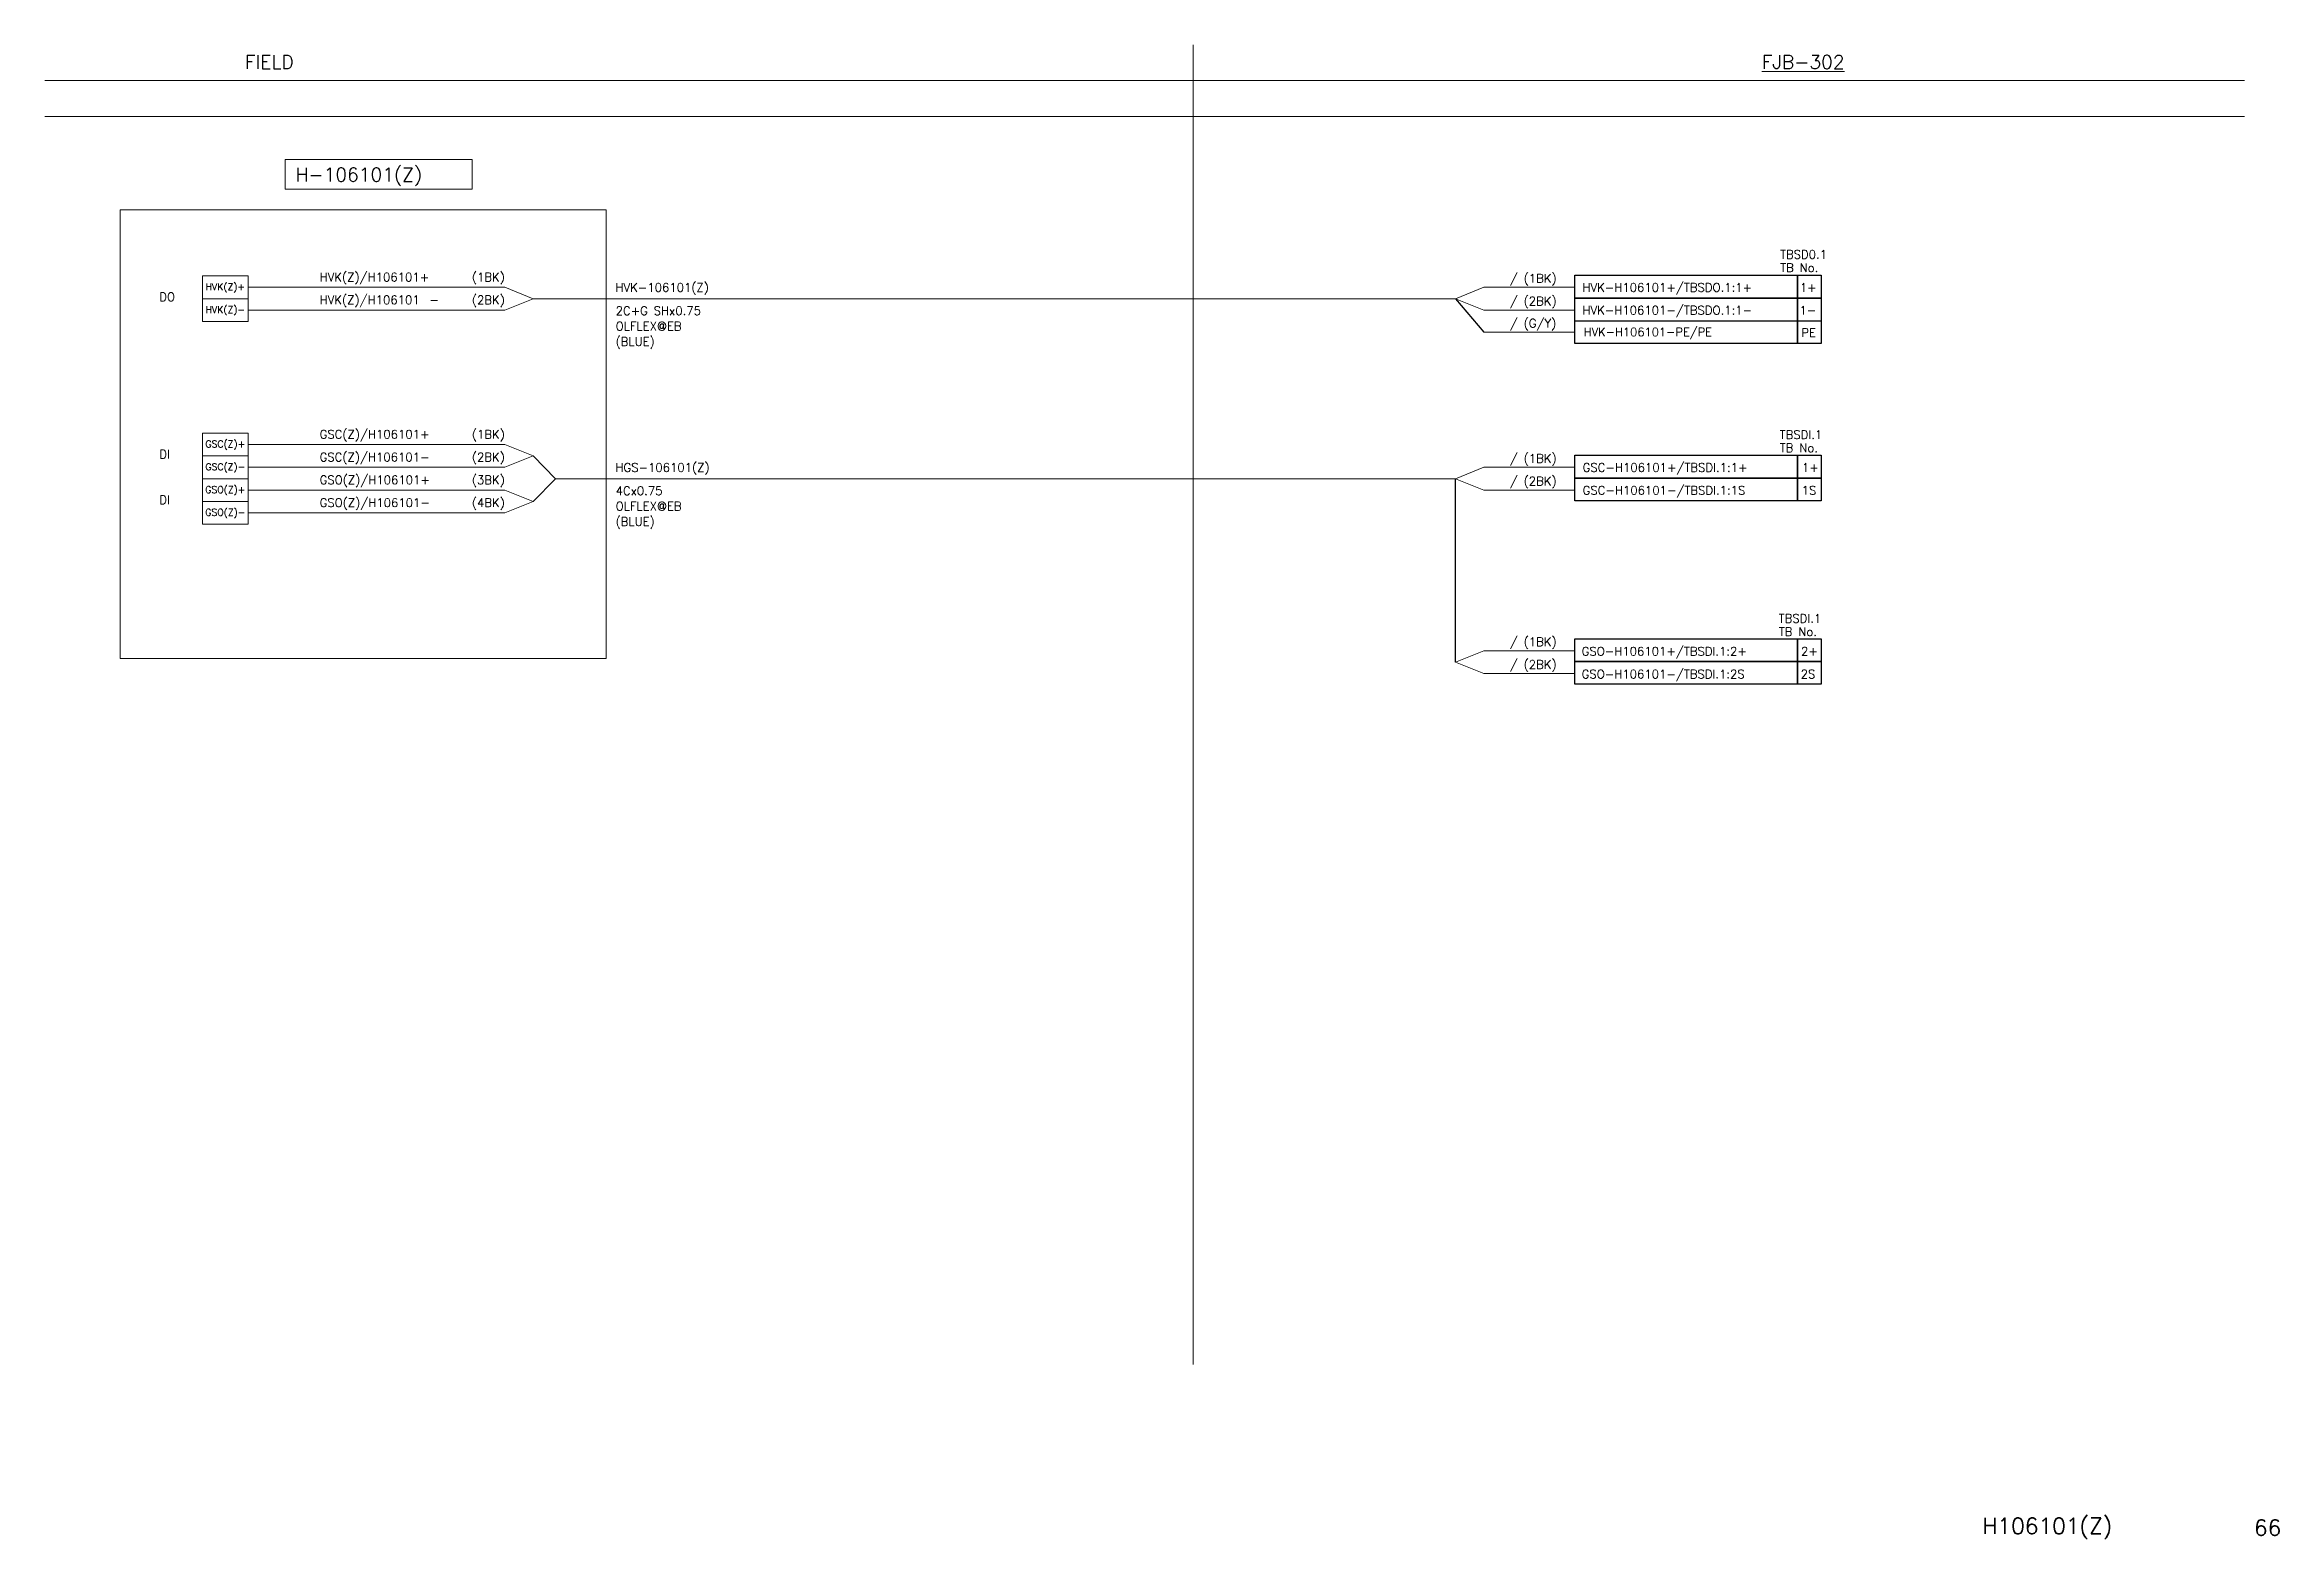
# Model space of a CAD drawing. Header units: millimetres. Extents: x -14942 to 24072, y -50285 to 2207.
# Drawn here: x -9799 to -9406.9, y -20286.2 to -20024 of the extents above; entities that cross this region are included whole.
import ezdxf
from ezdxf.enums import TextEntityAlignment as Align

# ---------------------------------------------------------------- set-up
doc = ezdxf.new("R2010")
doc.units = ezdxf.units.MM
doc.header["$MEASUREMENT"] = 0
for name, color, linetype in [('BORDER', 3, 'CONTINUOUS'), ('INSTRU', 4, 'CONTINUOUS'), ('INSTRUMENT', 1, 'CONTINUOUS'), ('LINE', 3, 'CONTINUOUS'), ('TEXT', 2, 'CONTINUOUS')]:
    doc.layers.add(name, color=color, linetype=linetype)
doc.styles.add('ROMANS', font='romans')

msp = doc.modelspace()

# ---------------------------------------------------------------- texts
at = {"layer": 'TEXT', "color": 7, "lineweight": 13, "style": 'ROMANS'}
for s, height, p in [('FIELD', 2.4, (-9763.88, -20028.2)), ('%%UFJB-302', 2.4, (-9497.7, -20028.2)), ('H-106101(Z)', 2.4, (-9755.02, -20047.95)), ('TBSD0.1 ', 1.5, (-9494.51, -20061.52)), ('HVK(Z)/H106101+', 1.5, (-9750.78, -20065.49)), ('(1BK)', 1.5, (-9724.07, -20065.49)), ('/ (1BK)', 1.5, (-9541.95, -20065.71)), ('TB No.', 1.5, (-9494.49, -20063.84)), ('DO', 1.5, (-9778.91, -20068.97)), ('HVK(Z)/H106101', 1.5, (-9750.78, -20069.49)), ('(2BK)', 1.5, (-9724.07, -20069.49)), ('HVK-106101(Z)', 1.5, (-9698.87, -20067.31)), ('/ (2BK)', 1.5, (-9541.95, -20069.7)), ('HVK-H106101+/TBSDO.1:1+', 1.5, (-9529.19, -20067.3)), ('1+', 1.5, (-9491.05, -20067.32)), ('-', 1.5, (-9731.54, -20069.49)), ('/ (G/Y)', 1.5, (-9541.95, -20073.59)), ('HVK-H106101-/TBSDO.1:1-', 1.5, (-9529.19, -20071.3)), ('1-', 1.5, (-9491.1, -20071.32)), ('PE', 1.5, (-9490.78, -20075.25)), ('GSC(Z)/H106101+', 1.5, (-9750.78, -20093.07)), ('(1BK)', 1.5, (-9724.07, -20093.07)), ('TBSDI.1 ', 1.5, (-9494.58, -20093.13)), ('DI', 1.5, (-9778.91, -20096.56)), ('GSC(Z)/H106101-', 1.5, (-9750.78, -20097.07)), ('(2BK)', 1.5, (-9724.07, -20097.07)), ('/ (1BK)', 1.5, (-9541.95, -20097.3)), ('TB No.', 1.5, (-9494.56, -20095.45)), ('GSO(Z)/H106101+', 1.5, (-9750.78, -20101.07)), ('(3BK)', 1.5, (-9724.07, -20101.07)), ('HGS-106101(Z)', 1.5, (-9698.87, -20098.89)), ('/ (2BK)', 1.5, (-9541.95, -20101.28)), ('GSC-H106101+/TBSDI.1:1+', 1.5, (-9529.15, -20098.9)), ('1+', 1.5, (-9490.68, -20098.9)), ('DI', 1.5, (-9778.91, -20104.56)), ('GSO(Z)/H106101-', 1.5, (-9750.78, -20105.07)), ('(4BK)', 1.5, (-9724.07, -20105.07)), ('GSC-H106101-/TBSDI.1:1S', 1.5, (-9529.15, -20102.9)), ('1S', 1.5, (-9490.72, -20102.9)), ('TBSDI.1 ', 1.5, (-9494.75, -20125.37)), ('TB No.', 1.5, (-9494.73, -20127.69)), ('/ (1BK)', 1.5, (-9541.95, -20129.47)), ('GSO-H106101+/TBSDI.1:2+', 1.5, (-9529.32, -20131.14)), ('2+', 1.5, (-9490.85, -20131.14)), ('/ (2BK)', 1.5, (-9541.95, -20133.46)), ('GSO-H106101-/TBSDI.1:2S', 1.5, (-9529.32, -20135.14)), ('2S', 1.5, (-9490.89, -20135.14)), ('H106101(Z)', 2.8, (-9459.01, -20285.24))]:
    msp.add_text(s, height=height, dxfattribs=at).set_placement(p)
at = {"layer": 'TEXT', "color": 4, "lineweight": 13, "style": 'ROMANS'}
for s, p in [('2C+G SHx0.75', (-9698.85, -20071.4)), ('OLFLEX@EB', (-9698.85, -20074.1)), ('(BLUE)', (-9698.85, -20076.8)), ('4Cx0.75', (-9698.85, -20102.98)), ('OLFLEX@EB', (-9698.85, -20105.68)), ('(BLUE)', (-9698.85, -20108.38))]:
    msp.add_text(s, height=1.5, dxfattribs=at).set_placement(p)
at = {"layer": 'TEXT', "color": 7, "lineweight": 13, "style": 'ROMANS', "width": 0.98}
msp.add_text('HVK-H106101-PE/PE', height=1.5, dxfattribs=at).set_placement((-9528.95, -20075.12))
at = {"layer": 'TEXT', "color": 7, "lineweight": 13, "style": 'ROMANS'}
msp.add_text('66', height=2.8, dxfattribs=at).set_placement((-9408.95, -20284.14), align=Align.MIDDLE)

# ---------------------------------------------------------------- blocks, each defined once
blk = doc.blocks.new('TERMINAL BALL VALVE')
at = {"layer": 'INSTRU', "color": 7, "lineweight": 13}
for p, q in [((-10708.82, -4084.09), (-10700.82, -4084.09)), ((-10708.82, -4084.09), (-10708.82, -4088.09)), ((-10700.82, -4084.09), (-10700.82, -4088.09)), ((-10708.82, -4088.09), (-10700.82, -4088.09)), ((-10708.82, -4088.09), (-10708.82, -4092.09)), ((-10700.82, -4088.09), (-10700.82, -4092.09)), ((-10708.82, -4092.09), (-10700.82, -4092.09)), ((-10708.82, -4092.09), (-10700.82, -4092.09)), ((-10708.82, -4092.09), (-10700.82, -4092.09)), ((-10708.82, -4111.67), (-10708.82, -4115.67)), ((-10708.82, -4111.67), (-10700.82, -4111.67)), ((-10700.82, -4111.67), (-10700.82, -4115.67)), ((-10708.82, -4115.67), (-10700.82, -4115.67)), ((-10708.82, -4115.67), (-10708.82, -4119.67)), ((-10700.82, -4115.67), (-10700.82, -4119.67)), ((-10708.82, -4119.67), (-10700.82, -4119.67)), ((-10708.82, -4119.67), (-10708.82, -4123.67)), ((-10708.82, -4119.67), (-10700.82, -4119.67)), ((-10708.82, -4119.67), (-10700.82, -4119.67)), ((-10700.82, -4119.67), (-10700.82, -4123.67)), ((-10708.82, -4123.67), (-10700.82, -4123.67)), ((-10708.82, -4123.67), (-10708.82, -4127.67)), ((-10700.82, -4123.67), (-10700.82, -4127.67)), ((-10708.82, -4127.67), (-10700.82, -4127.67))]:
    blk.add_line(p, q, dxfattribs=at)
at = {"layer": 'TEXT', "color": 7, "lineweight": 13, "style": 'ROMANS'}
for s, p in [('HVK(Z)+', (-10704.82, -4086.09)), ('HVK(Z)-', (-10704.82, -4090.09)), ('GSC(Z)+', (-10704.82, -4113.67)), ('GSC(Z)-', (-10704.82, -4117.67)), ('GSO(Z)+', (-10704.82, -4121.67)), ('GSO(Z)-', (-10704.82, -4125.67))]:
    blk.add_text(s, height=1.2, dxfattribs=at).set_placement(p, align=Align.MIDDLE)

# ---------------------------------------------------------------- linework, layer by layer
at = {"layer": 'BORDER', "color": 7, "lineweight": 13, "ltscale": 2.5}
msp.add_line((-9597.49, -20023.97), (-9597.49, -20255.51), dxfattribs=at)
at = {"layer": 'BORDER', "color": 7, "lineweight": 13}
for p, q in [((-9799.03, -20030.27), (-9413, -20030.27)), ((-9799.03, -20036.57), (-9413, -20036.57))]:
    msp.add_line(p, q, dxfattribs=at)
at = {"layer": 'INSTRUMENT', "color": 7}
for p, q in [((-9551.48, -20068.53), (-9546.48, -20074.41)), ((-9530.55, -20072.41), (-9487.31, -20072.41)), ((-9713.31, -20096.11), (-9709.41, -20100.11)), ((-9713.31, -20104.11), (-9709.41, -20100.11)), ((-9551.48, -20132.28), (-9551.48, -20100.11))]:
    msp.add_line(p, q, dxfattribs=at)
for points in [[(-9530.55, -20064.43), (-9487.31, -20064.43), (-9487.31, -20076.4), (-9530.55, -20076.4)], [(-9491.44, -20064.43), (-9491.44, -20064.43), (-9491.44, -20072.41), (-9491.44, -20076.4)], [(-9487.31, -20068.42), (-9530.55, -20068.42), (-9530.55, -20068.42), (-9487.31, -20068.42)], [(-9530.55, -20096.01), (-9487.31, -20096.01), (-9487.31, -20103.99), (-9530.55, -20103.99)], [(-9491.44, -20096.01), (-9491.44, -20096.01), (-9491.44, -20103.99), (-9491.44, -20103.99)], [(-9487.31, -20100), (-9530.55, -20100), (-9530.55, -20100), (-9487.31, -20100)], [(-9530.55, -20128.18), (-9487.31, -20128.18), (-9487.31, -20136.16), (-9530.55, -20136.16)], [(-9491.44, -20128.18), (-9491.44, -20128.18), (-9491.44, -20136.16), (-9491.44, -20136.16)], [(-9487.31, -20132.17), (-9530.55, -20132.17), (-9530.55, -20132.17), (-9487.31, -20132.17)]]:
    msp.add_lwpolyline(points, close=True, dxfattribs=at)
at = {"layer": 'LINE', "color": 7, "lineweight": 13}
for p, q in [((-9756.85, -20044.13), (-9724.01, -20044.13)), ((-9756.85, -20044.13), (-9756.85, -20049.34)), ((-9724.01, -20044.13), (-9724.01, -20049.34)), ((-9756.85, -20049.34), (-9724.01, -20049.34)), ((-9763.33, -20066.53), (-9718.31, -20066.53)), ((-9713.31, -20068.53), (-9718.31, -20066.53)), ((-9551.48, -20068.53), (-9546.48, -20066.53)), ((-9530.54, -20066.53), (-9546.48, -20066.53)), ((-9763.33, -20070.53), (-9718.31, -20070.53)), ((-9718.31, -20070.53), (-9713.31, -20068.53)), ((-9713.31, -20068.53), (-9551.48, -20068.53)), ((-9551.48, -20068.53), (-9546.48, -20070.53)), ((-9530.54, -20070.53), (-9546.48, -20070.53)), ((-9530.54, -20074.41), (-9546.48, -20074.41)), ((-9763.33, -20094.11), (-9718.31, -20094.11)), ((-9713.31, -20096.11), (-9718.31, -20094.11)), ((-9763.33, -20098.11), (-9718.31, -20098.11)), ((-9718.31, -20098.11), (-9713.31, -20096.11)), ((-9551.48, -20100.11), (-9546.48, -20098.11)), ((-9530.54, -20098.11), (-9546.48, -20098.11)), ((-9763.33, -20102.11), (-9718.31, -20102.11)), ((-9713.31, -20104.11), (-9718.31, -20102.11)), ((-9709.41, -20100.11), (-9551.48, -20100.11)), ((-9557.19, -20100.11), (-9551.48, -20100.11)), ((-9551.48, -20100.11), (-9546.48, -20102.11)), ((-9530.54, -20102.11), (-9546.48, -20102.11)), ((-9763.33, -20106.11), (-9718.31, -20106.11)), ((-9718.31, -20106.11), (-9713.31, -20104.11)), ((-9551.48, -20132.28), (-9546.48, -20130.28)), ((-9530.54, -20130.28), (-9546.48, -20130.28)), ((-9551.48, -20132.28), (-9546.48, -20134.28)), ((-9530.54, -20134.28), (-9546.48, -20134.28))]:
    msp.add_line(p, q, dxfattribs=at)
at = {"layer": 'LINE', "color": 7, "lineweight": 13, "ltscale": 8}
for p, q in [((-9785.77, -20131.65), (-9785.77, -20052.92)), ((-9700.53, -20052.92), (-9785.77, -20052.92)), ((-9700.53, -20131.65), (-9700.53, -20052.92)), ((-9700.53, -20131.65), (-9785.77, -20131.65))]:
    msp.add_line(p, q, dxfattribs=at)

# ---------------------------------------------------------------- block references
at = {"layer": 'INSTRUMENT', "color": 7}
msp.add_blockref('TERMINAL BALL VALVE', (937.49, -15980.44), dxfattribs=at)

msp.set_redraw_order([(e.dxf.handle, doc.entitydb.next_handle()) for e in msp.query("TEXT MTEXT ATTDEF DIMENSION ARC_DIMENSION")])  # texts and dimensions are drawn at this point

doc.saveas('drawing.dxf')
